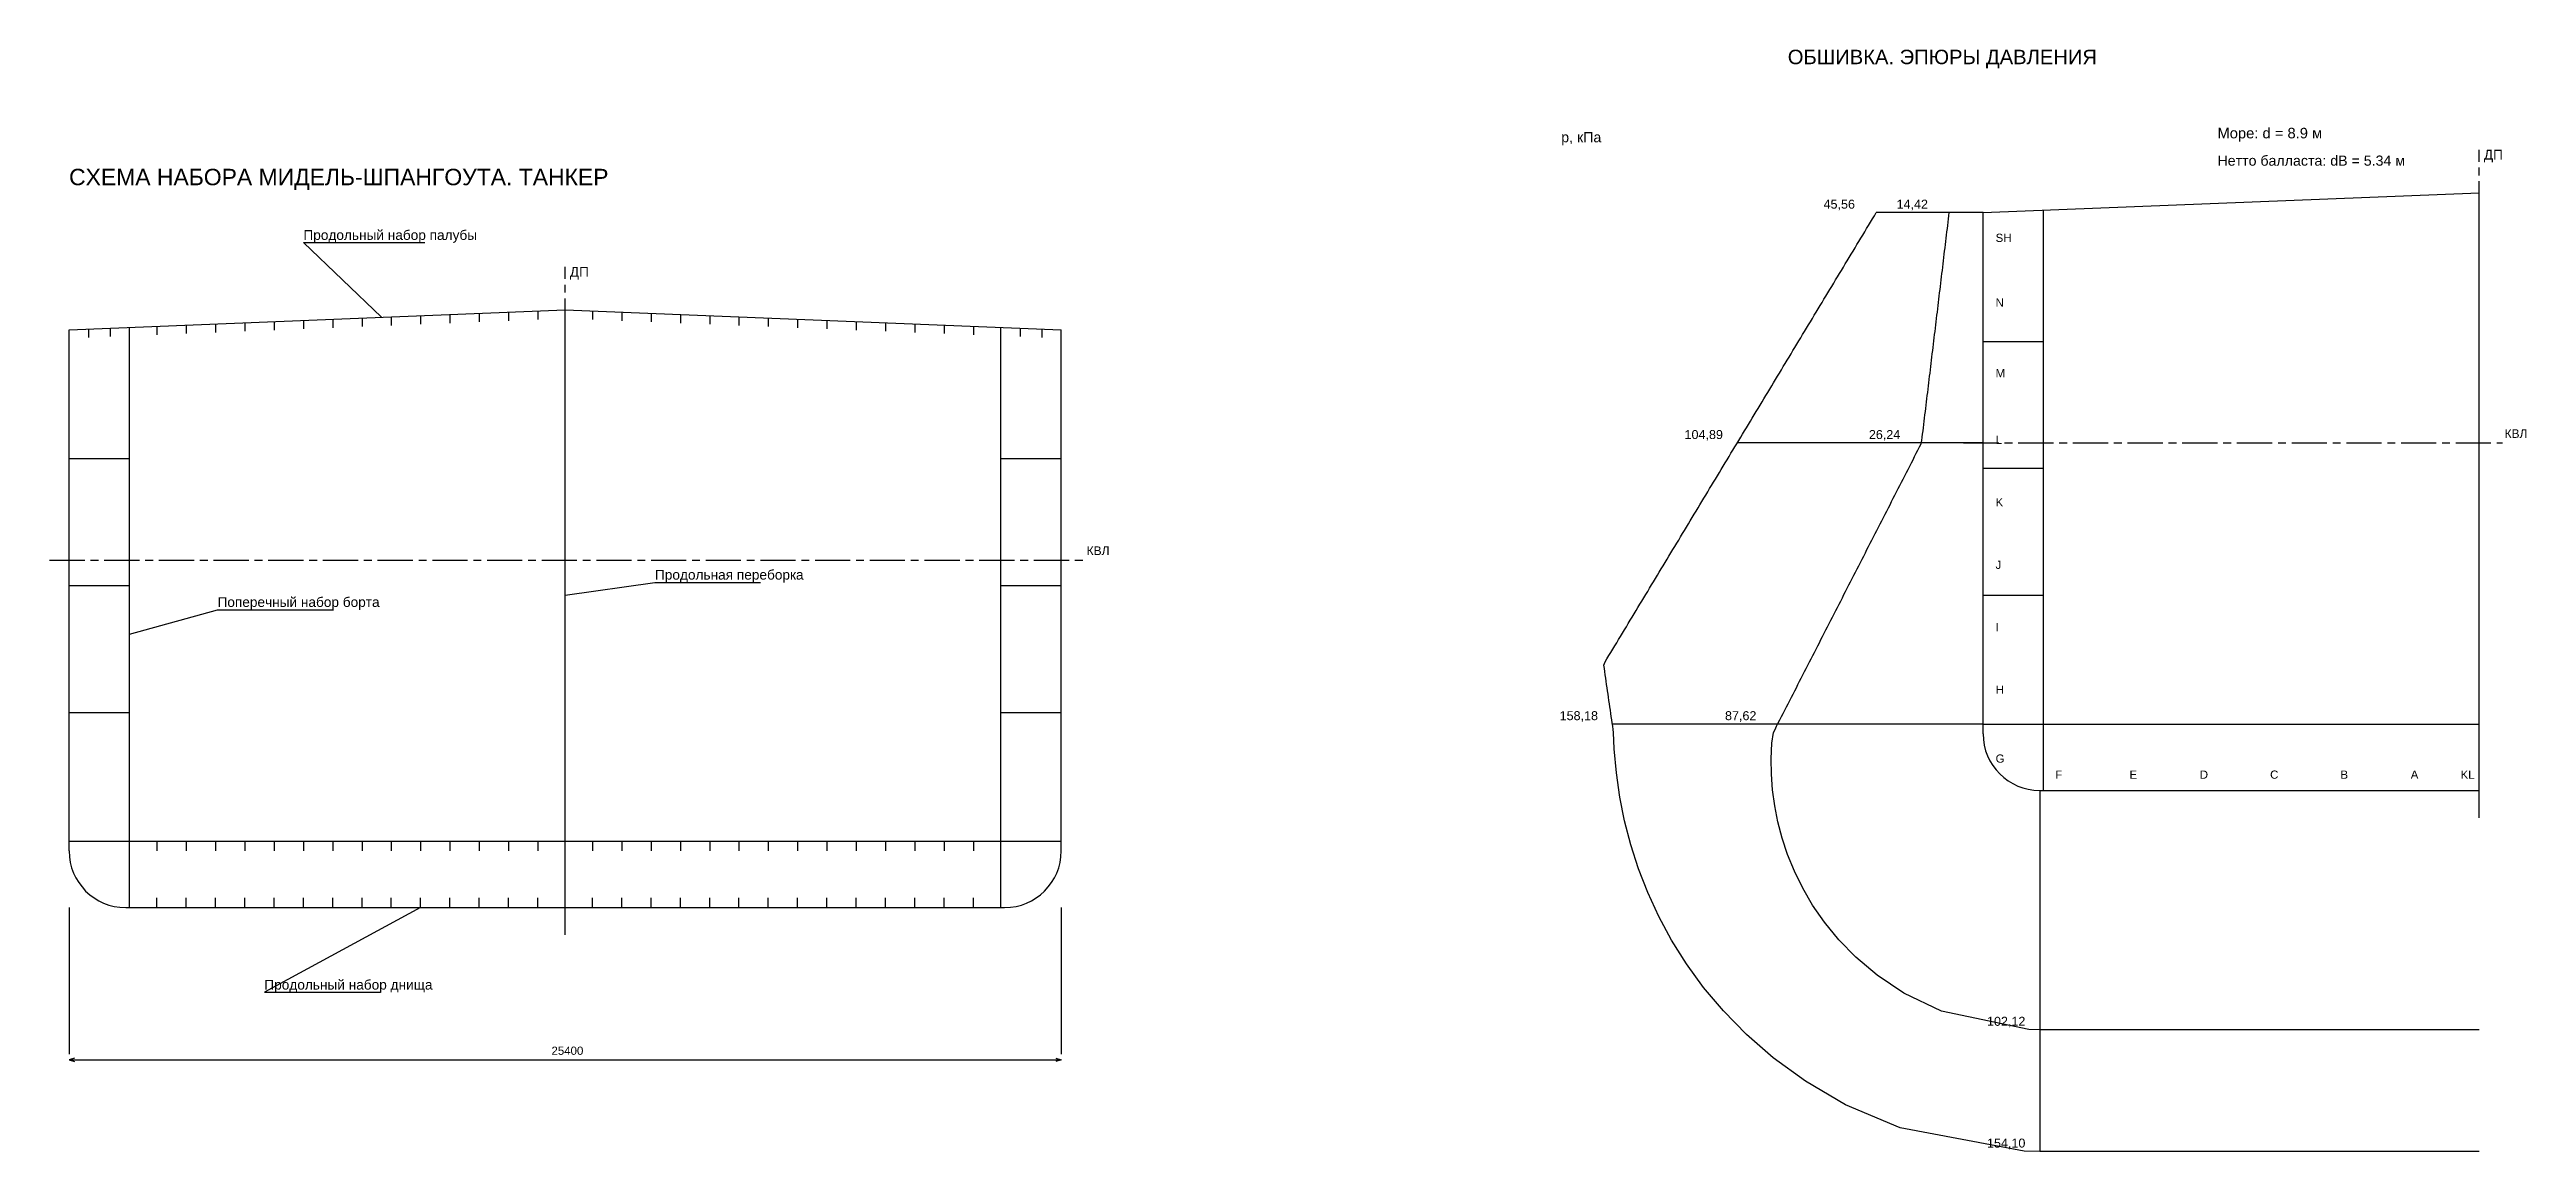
# Model space of a CAD drawing. Header units: millimetres. Extents: x -5500 to 147650, y -17240 to 192034.
# Drawn here: x -500 to 62911, y 26754 to 54976 of the extents above; entities that cross this region are included whole.
import ezdxf

# ---------------------------------------------------------------- set-up
doc = ezdxf.new("R2010")
doc.units = ezdxf.units.MM
doc.linetypes.add('AXIS22', pattern=[1400, 900, -150, 200, -150])
for name, color, linetype in [('01_CENTER', 30, 'AXIS22'), ('01_DIM', 2, 'Continuous'), ('01_HULL', 4, 'Continuous'), ('01_MEMBER', 7, 'Continuous'), ('01_SEAM', 7, 'Continuous'), ('01_TEXT', 7, 'Continuous'), ('02_CENTER', 30, 'AXIS22'), ('02_HULL', 4, 'Continuous'), ('02_NET', 6, 'Continuous'), ('02_SEA', 3, 'Continuous'), ('02_TEXT', 7, 'Continuous')]:
    doc.layers.add(name, color=color, linetype=linetype)
doc.styles.add('RU', font='arial.ttf')

msp = doc.modelspace()

# ---------------------------------------------------------------- texts
at = {"layer": '01_DIM', "style": 'RU'}
msp.add_text('25400', height=210, dxfattribs=at).set_placement((12350, 29230))
at = {"layer": '01_TEXT', "style": 'RU'}
for s, height, p in [('СХЕМА НАБОРА МИДЕЛЬ-ШПАНГОУТА. ТАНКЕР', 420, (0, 51500)), ('Продольный набор палубы', 250, (6000, 50100)), ('ДП', 250, (12820, 49158)), ('КВЛ', 220, (26050, 42030)), ('Продольная переборка', 250, (15000, 41400)), ('Поперечный набор борта', 250, (3800, 40700)), ('Продольный набор днища', 250, (5000, 30900))]:
    msp.add_text(s, height=height, dxfattribs=at).set_placement(p)
at = {"layer": '02_NET', "style": 'RU'}
for s, height, p in [('Нетто балласта: dB = 5.34 м', 260, (55000, 52000)), ('45,56', 230, (44916, 50900)), ('104,89', 230, (41357, 45000)), ('158,18', 230, (38159, 37800)), ('154,10', 230, (49100, 26854))]:
    msp.add_text(s, height=height, dxfattribs=at).set_placement(p)
at = {"layer": '02_SEA', "style": 'RU'}
for s, height, p in [('Море: d = 8.9 м', 270, (55000, 52700)), ('14,42', 230, (46785, 50900)), ('26,24', 230, (46076, 45000)), ('87,62', 230, (42393, 37800)), ('102,12', 230, (49100, 29973))]:
    msp.add_text(s, height=height, dxfattribs=at).set_placement(p)
at = {"layer": '02_TEXT', "style": 'RU'}
for s, height, p in [('ОБШИВКА. ЭПЮРЫ ДАВЛЕНИЯ', 370, (44000, 54600)), ('p, кПа', 260, (38200, 52600)), ('ДП', 250, (61820, 52158)), ('SH', 210, (49320, 50048)), ('N', 210, (49320, 48390)), ('M', 210, (49320, 46580)), ('L', 210, (49320, 44875)), ('КВЛ', 220, (62350, 45030)), ('K', 210, (49320, 43275)), ('J', 210, (49320, 41675)), ('I', 210, (49320, 40075)), ('H', 210, (49320, 38475)), ('G', 210, (49320, 36711)), ('F', 210, (50848, 36300)), ('E', 210, (52748, 36300)), ('D', 210, (54548, 36300)), ('C', 210, (56348, 36300)), ('B', 210, (58148, 36300)), ('A', 210, (59948, 36300)), ('KL', 210, (61224, 36300))]:
    msp.add_text(s, height=height, dxfattribs=at).set_placement(p)

# ---------------------------------------------------------------- linework, layer by layer
at = {"layer": '01_CENTER'}
for p, q in [((12700, 32300), (12700, 49408)), ((-500, 41900), (26000, 41900))]:
    msp.add_line(p, q, dxfattribs=at)
at = {"layer": '01_DIM'}
for p, q in [((0, 33000), (0, 29250)), ((25400, 33000), (25400, 29250)), ((0, 29100), (25400, 29100))]:
    msp.add_line(p, q, dxfattribs=at)
for points in [[(140, 29140), (0, 29100), (140, 29060)], [(25260, 29140), (25400, 29100), (25260, 29060)]]:
    msp.add_lwpolyline(points, dxfattribs=at)
at = {"layer": '01_HULL'}
for p, q in [((12700, 33000), (12700, 48308)), ((0, 34450), (0, 47800)), ((1550, 33000), (1550, 47862)), ((23850, 33000), (23850, 47862)), ((25400, 34450), (25400, 47800)), ((0, 44500), (1550, 44500)), ((23850, 44500), (25400, 44500)), ((0, 41250), (1550, 41250)), ((23850, 41250), (25400, 41250)), ((0, 38000), (1550, 38000)), ((23850, 38000), (25400, 38000)), ((0, 34700), (25400, 34700)), ((1450, 33000), (23950, 33000))]:
    msp.add_line(p, q, dxfattribs=at)
msp.add_lwpolyline([(0, 47800), (12700, 48308), (25400, 47800)], dxfattribs=at)
for centre, start, end in [((1450, 34450), 180, 270), ((23950, 34450), 270, 360)]:
    msp.add_arc(centre, 1450, start, end, dxfattribs=at)
at = {"layer": '01_MEMBER'}
for p, q in [((10500, 48220), (10500, 48000)), ((11250, 48250), (11250, 48030)), ((12000, 48280), (12000, 48060)), ((13400, 48280), (13400, 48060)), ((14150, 48250), (14150, 48030)), ((14900, 48220), (14900, 48000)), ((500, 47820), (500, 47600)), ((1050, 47842), (1050, 47622)), ((2250, 47890), (2250, 47670)), ((3000, 47920), (3000, 47700)), ((3750, 47950), (3750, 47730)), ((4500, 47980), (4500, 47760)), ((5250, 48010), (5250, 47790)), ((6000, 48040), (6000, 47820)), ((6750, 48070), (6750, 47850)), ((7500, 48100), (7500, 47880)), ((8250, 48130), (8250, 47910)), ((9000, 48160), (9000, 47940)), ((9750, 48190), (9750, 47970)), ((15650, 48190), (15650, 47970)), ((16400, 48160), (16400, 47940)), ((17150, 48130), (17150, 47910)), ((17900, 48100), (17900, 47880)), ((18650, 48070), (18650, 47850)), ((19400, 48040), (19400, 47820)), ((20150, 48010), (20150, 47790)), ((20900, 47980), (20900, 47760)), ((21650, 47950), (21650, 47730)), ((22400, 47920), (22400, 47700)), ((23150, 47890), (23150, 47670)), ((24350, 47842), (24350, 47622)), ((24900, 47820), (24900, 47600)), ((2250, 34700), (2250, 34450)), ((3000, 34700), (3000, 34450)), ((3750, 34700), (3750, 34450)), ((4500, 34700), (4500, 34450)), ((5250, 34700), (5250, 34450)), ((6000, 34700), (6000, 34450)), ((6750, 34700), (6750, 34450)), ((7500, 34700), (7500, 34450)), ((8250, 34700), (8250, 34450)), ((9000, 34700), (9000, 34450)), ((9750, 34700), (9750, 34450)), ((10500, 34700), (10500, 34450)), ((11250, 34700), (11250, 34450)), ((12000, 34700), (12000, 34450)), ((13400, 34700), (13400, 34450)), ((14150, 34700), (14150, 34450)), ((14900, 34700), (14900, 34450)), ((15650, 34700), (15650, 34450)), ((16400, 34700), (16400, 34450)), ((17150, 34700), (17150, 34450)), ((17900, 34700), (17900, 34450)), ((18650, 34700), (18650, 34450)), ((19400, 34700), (19400, 34450)), ((20150, 34700), (20150, 34450)), ((20900, 34700), (20900, 34450)), ((21650, 34700), (21650, 34450)), ((22400, 34700), (22400, 34450)), ((23150, 34700), (23150, 34450)), ((2250, 33000), (2250, 33250)), ((3000, 33000), (3000, 33250)), ((3750, 33000), (3750, 33250)), ((4500, 33000), (4500, 33250)), ((5250, 33000), (5250, 33250)), ((6000, 33000), (6000, 33250)), ((6750, 33000), (6750, 33250)), ((7500, 33000), (7500, 33250)), ((8250, 33000), (8250, 33250)), ((9000, 33000), (9000, 33250)), ((9750, 33000), (9750, 33250)), ((10500, 33000), (10500, 33250)), ((11250, 33000), (11250, 33250)), ((12000, 33000), (12000, 33250)), ((13400, 33000), (13400, 33250)), ((14150, 33000), (14150, 33250)), ((14900, 33000), (14900, 33250)), ((15650, 33000), (15650, 33250)), ((16400, 33000), (16400, 33250)), ((17150, 33000), (17150, 33250)), ((17900, 33000), (17900, 33250)), ((18650, 33000), (18650, 33250)), ((19400, 33000), (19400, 33250)), ((20150, 33000), (20150, 33250)), ((20900, 33000), (20900, 33250)), ((21650, 33000), (21650, 33250)), ((22400, 33000), (22400, 33250)), ((23150, 33000), (23150, 33250))]:
    msp.add_line(p, q, dxfattribs=at)
at = {"layer": '01_SEAM'}
for points in [[(8000, 48120), (6000, 50030), (9105, 50030)], [(12700, 41000), (15000, 41330), (17700, 41330)], [(1550, 40000), (3800, 40630), (6770, 40630)], [(9000, 33000), (5000, 30830), (7970, 30830)]]:
    msp.add_lwpolyline(points, dxfattribs=at)
at = {"layer": '02_CENTER'}
for p, q in [((61700, 35300), (61700, 52408)), ((48500, 44900), (62300, 44900))]:
    msp.add_line(p, q, dxfattribs=at)
at = {"layer": '02_HULL'}
for p, q in [((49000, 37450), (49000, 50800)), ((50550, 36000), (50550, 50862)), ((61700, 36000), (61700, 51308)), ((49000, 47500), (50550, 47500)), ((49000, 44250), (50550, 44250)), ((49000, 41000), (50550, 41000)), ((49000, 37700), (61700, 37700)), ((50450, 36000), (61700, 36000))]:
    msp.add_line(p, q, dxfattribs=at)
msp.add_lwpolyline([(49000, 50800), (61700, 51308)], dxfattribs=at)
msp.add_arc((50450, 37450), 1450, 180, 270, dxfattribs=at)
at = {"layer": '02_NET'}
for p, q in [((49000, 50800), (46266, 50800)), ((49000, 44900), (42707, 44900)), ((49000, 37700), (39509, 37700)), ((50450, 36000), (50450, 26754))]:
    msp.add_line(p, q, dxfattribs=at)
msp.add_lwpolyline([(61700, 26754), (50450, 26754), (50053, 26761), (46875, 27357), (45478, 27953), (44452, 28551), (43628, 29151), (42940, 29751), (42353, 30353), (41846, 30957), (41408, 31561), (41027, 32168), (40698, 32775), (40416, 33384), (40178, 33994), (39980, 34605), (39820, 35218), (39697, 35832), (39611, 36448), (39559, 37064), (39541, 37481), (39529, 37563), (39517, 37645), (39505, 37728), (39493, 37810), (39482, 37892), (39470, 37974), (39458, 38056), (39446, 38139), (39434, 38221), (39422, 38303), (39410, 38385), (39399, 38468), (39387, 38550), (39375, 38632), (39363, 38714), (39351, 38796), (39339, 38879), (39328, 38961), (39316, 39043), (39304, 39125), (39292, 39207), (39322, 39290), (39371, 39372), (39421, 39454), (39471, 39536), (39520, 39619), (39570, 39701), (39620, 39783), (39669, 39865), (39719, 39947), (39768, 40030), (39818, 40112), (39868, 40194), (39917, 40276), (39967, 40358), (40016, 40441), (40066, 40523), (40116, 40605), (40165, 40687), (40215, 40770), (40264, 40852), (40314, 40934), (40364, 41016), (40413, 41098), (40463, 41181), (40512, 41263), (40562, 41345), (40612, 41427), (40661, 41510), (40711, 41592), (40760, 41674), (40810, 41756), (40860, 41838), (40909, 41921), (40959, 42003), (41008, 42085), (41058, 42167), (41108, 42249), (41157, 42332), (41207, 42414), (41256, 42496), (41306, 42578), (41356, 42661), (41405, 42743), (41455, 42825), (41504, 42907), (41554, 42989), (41604, 43072), (41653, 43154), (41703, 43236), (41752, 43318), (41802, 43400), (41852, 43483), (41901, 43565), (41951, 43647), (42000, 43729), (42050, 43812), (42100, 43894), (42149, 43976), (42199, 44058), (42248, 44140), (42298, 44223), (42348, 44305), (42397, 44387), (42447, 44469), (42496, 44552), (42546, 44634), (42596, 44716), (42645, 44798), (42695, 44880), (42744, 44963), (42794, 45045), (42844, 45127), (42893, 45209), (42943, 45291), (42992, 45374), (43042, 45456), (43092, 45538), (43141, 45620), (43191, 45703), (43240, 45785), (43290, 45867), (43340, 45949), (43389, 46031), (43439, 46114), (43489, 46196), (43538, 46278), (43588, 46360), (43637, 46443), (43687, 46525), (43737, 46607), (43786, 46689), (43836, 46771), (43885, 46854), (43935, 46936), (43985, 47018), (44034, 47100), (44084, 47182), (44133, 47265), (44183, 47347), (44233, 47429), (44282, 47511), (44332, 47594), (44381, 47676), (44431, 47758), (44481, 47840), (44530, 47922), (44580, 48005), (44629, 48087), (44679, 48169), (44729, 48251), (44778, 48334), (44828, 48416), (44877, 48498), (44927, 48580), (44977, 48662), (45026, 48745), (45076, 48827), (45125, 48909), (45175, 48991), (45225, 49073), (45274, 49156), (45324, 49238), (45373, 49320), (45423, 49402), (45473, 49485), (45522, 49567), (45572, 49649), (45621, 49731), (45671, 49813), (45721, 49896), (45770, 49978), (45820, 50060), (45869, 50142), (45919, 50224), (45969, 50307), (46018, 50389), (46068, 50471), (46117, 50553), (46167, 50636), (46217, 50718), (46266, 50800)], dxfattribs=at)
at = {"layer": '02_SEA'}
for p, q in [((49000, 50800), (48135, 50800)), ((49000, 44900), (47426, 44900)), ((49000, 37700), (43743, 37700)), ((50450, 36000), (50450, 29873))]:
    msp.add_line(p, q, dxfattribs=at)
msp.add_lwpolyline([(61700, 29873), (50450, 29873), (50169, 29879), (47934, 30348), (46975, 30812), (46286, 31272), (45746, 31727), (45306, 32177), (44942, 32623), (44637, 33063), (44383, 33499), (44171, 33930), (43997, 34356), (43857, 34778), (43747, 35195), (43666, 35607), (43611, 36014), (43582, 36417), (43576, 36814), (43593, 37207), (43631, 37481), (43673, 37563), (43715, 37645), (43757, 37728), (43799, 37810), (43841, 37892), (43883, 37974), (43925, 38056), (43967, 38139), (44009, 38221), (44051, 38303), (44093, 38385), (44135, 38468), (44177, 38550), (44219, 38632), (44261, 38714), (44303, 38796), (44346, 38879), (44388, 38961), (44430, 39043), (44472, 39125), (44514, 39207), (44556, 39290), (44598, 39372), (44640, 39454), (44682, 39536), (44724, 39619), (44766, 39701), (44808, 39783), (44850, 39865), (44892, 39947), (44934, 40030), (44976, 40112), (45018, 40194), (45061, 40276), (45103, 40358), (45145, 40441), (45187, 40523), (45229, 40605), (45271, 40687), (45313, 40770), (45355, 40852), (45397, 40934), (45439, 41016), (45481, 41098), (45523, 41181), (45565, 41263), (45607, 41345), (45649, 41427), (45691, 41510), (45733, 41592), (45776, 41674), (45818, 41756), (45860, 41838), (45902, 41921), (45944, 42003), (45986, 42085), (46028, 42167), (46070, 42249), (46112, 42332), (46154, 42414), (46196, 42496), (46238, 42578), (46280, 42661), (46322, 42743), (46364, 42825), (46406, 42907), (46448, 42989), (46491, 43072), (46533, 43154), (46575, 43236), (46617, 43318), (46659, 43400), (46701, 43483), (46743, 43565), (46785, 43647), (46827, 43729), (46869, 43812), (46911, 43894), (46953, 43976), (46995, 44058), (47037, 44140), (47079, 44223), (47121, 44305), (47164, 44387), (47206, 44469), (47248, 44552), (47290, 44634), (47332, 44716), (47374, 44798), (47416, 44880), (47433, 44963), (47443, 45045), (47453, 45127), (47463, 45209), (47473, 45291), (47483, 45374), (47493, 45456), (47503, 45538), (47512, 45620), (47522, 45703), (47532, 45785), (47542, 45867), (47552, 45949), (47562, 46031), (47572, 46114), (47582, 46196), (47591, 46278), (47601, 46360), (47611, 46443), (47621, 46525), (47631, 46607), (47641, 46689), (47651, 46771), (47661, 46854), (47670, 46936), (47680, 47018), (47690, 47100), (47700, 47182), (47710, 47265), (47720, 47347), (47730, 47429), (47740, 47511), (47750, 47594), (47759, 47676), (47769, 47758), (47779, 47840), (47789, 47922), (47799, 48005), (47809, 48087), (47819, 48169), (47829, 48251), (47838, 48334), (47848, 48416), (47858, 48498), (47868, 48580), (47878, 48662), (47888, 48745), (47898, 48827), (47908, 48909), (47917, 48991), (47927, 49073), (47937, 49156), (47947, 49238), (47957, 49320), (47967, 49402), (47977, 49485), (47987, 49567), (47996, 49649), (48006, 49731), (48016, 49813), (48026, 49896), (48036, 49978), (48046, 50060), (48056, 50142), (48066, 50224), (48075, 50307), (48085, 50389), (48095, 50471), (48105, 50553), (48115, 50636), (48125, 50718), (48135, 50800)], dxfattribs=at)

msp.set_redraw_order([(e.dxf.handle, doc.entitydb.next_handle()) for e in msp.query("TEXT MTEXT ATTDEF DIMENSION ARC_DIMENSION")])  # texts and dimensions are drawn at this point

doc.saveas('drawing.dxf')
